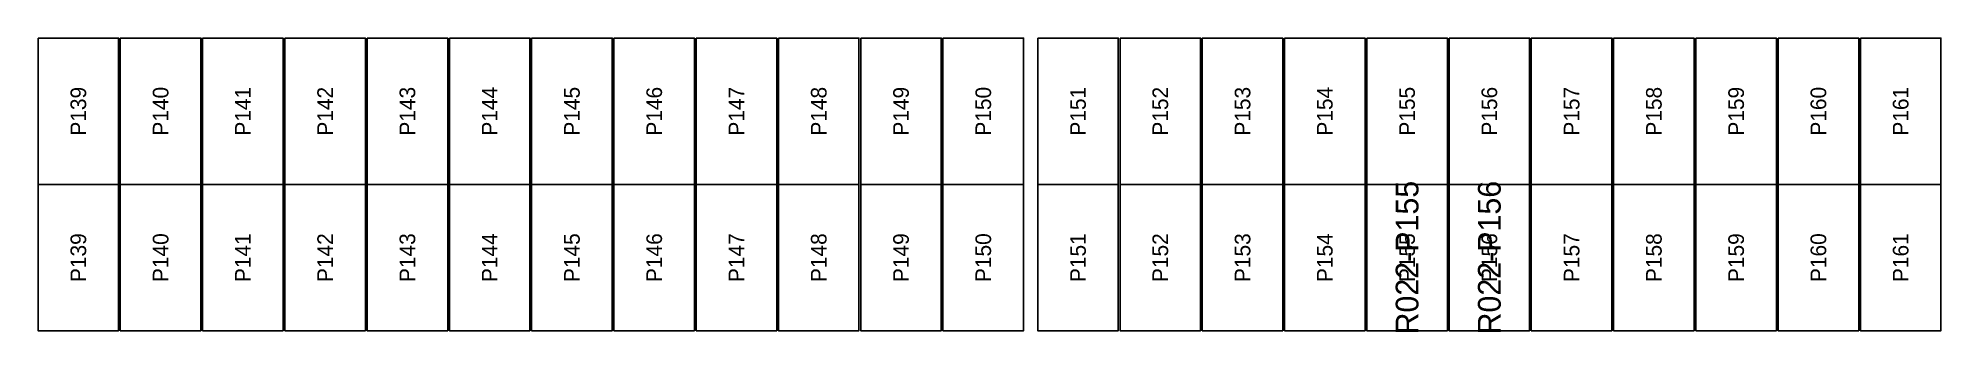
# Model space of a CAD drawing. Extents: x 296295 to 296770, y 651564 to 652121.
# Drawn here: x 296518.16 to 296544.95, y 652035.41 to 652039.55 of the extents above; entities that cross this region are included whole.
import ezdxf
from ezdxf.enums import TextEntityAlignment as Align

# ---------------------------------------------------------------- set-up
doc = ezdxf.new("R2010")
doc.units = 0

msp = doc.modelspace()

# ---------------------------------------------------------------- texts
at = {"layer": 'DEFECT_LABELS'}
for s, p in [('R022-P155', (296537.43, 652036.456)), ('R022-P156', (296538.588, 652036.456))]:
    msp.add_text(s, height=0.32, rotation=90, dxfattribs=at).set_placement(p, align=Align.MIDDLE_CENTER)
at = {"layer": 'PANEL_POSITION'}
for s, p in [('P139', (296518.726, 652038.519)), ('P140', (296519.884, 652038.519)), ('P141', (296521.042, 652038.519)), ('P142', (296522.2, 652038.519)), ('P143', (296523.358, 652038.519)), ('P144', (296524.516, 652038.519)), ('P145', (296525.674, 652038.519)), ('P146', (296526.832, 652038.519)), ('P147', (296527.99, 652038.519)), ('P148', (296529.148, 652038.519)), ('P149', (296530.306, 652038.519)), ('P150', (296531.464, 652038.519)), ('P151', (296532.798, 652038.519)), ('P152', (296533.956, 652038.519)), ('P153', (296535.114, 652038.519)), ('P154', (296536.272, 652038.519)), ('P155', (296537.43, 652038.519)), ('P156', (296538.588, 652038.519)), ('P157', (296539.746, 652038.519)), ('P158', (296540.904, 652038.519)), ('P159', (296542.062, 652038.519)), ('P160', (296543.22, 652038.519)), ('P161', (296544.378, 652038.519)), ('P139', (296518.726, 652036.456)), ('P140', (296519.884, 652036.456)), ('P141', (296521.042, 652036.456)), ('P142', (296522.2, 652036.456)), ('P143', (296523.358, 652036.456)), ('P144', (296524.516, 652036.456)), ('P145', (296525.674, 652036.456)), ('P146', (296526.832, 652036.456)), ('P147', (296527.99, 652036.456)), ('P148', (296529.148, 652036.456)), ('P149', (296530.306, 652036.456)), ('P150', (296531.464, 652036.456)), ('P151', (296532.798, 652036.456)), ('P152', (296533.956, 652036.456)), ('P153', (296535.114, 652036.456)), ('P154', (296536.272, 652036.456)), ('P155', (296537.43, 652036.456)), ('P156', (296538.588, 652036.456)), ('P157', (296539.746, 652036.456)), ('P158', (296540.904, 652036.456)), ('P159', (296542.062, 652036.456)), ('P160', (296543.22, 652036.456)), ('P161', (296544.378, 652036.456))]:
    msp.add_text(s, height=0.22, rotation=90, dxfattribs=at).set_placement(p, align=Align.MIDDLE_CENTER)

# ---------------------------------------------------------------- linework, layer by layer
at = {"layer": 'DEFECTIVE_PANELS'}
for points in [[(296536.863, 652037.488), (296537.997, 652037.488), (296537.997, 652035.425), (296536.863, 652035.425)], [(296538.021, 652037.488), (296539.155, 652037.488), (296539.155, 652035.425), (296538.021, 652035.425)]]:
    msp.add_lwpolyline(points, close=True, dxfattribs=at)
at = {"layer": 'PANELS_MASTER'}
for points in [[(296518.159, 652039.551), (296519.293, 652039.551), (296519.293, 652037.488), (296518.159, 652037.488)], [(296519.317, 652039.551), (296520.451, 652039.551), (296520.451, 652037.488), (296519.317, 652037.488)], [(296520.475, 652039.551), (296521.609, 652039.551), (296521.609, 652037.488), (296520.475, 652037.488)], [(296521.633, 652039.551), (296522.767, 652039.551), (296522.767, 652037.488), (296521.633, 652037.488)], [(296522.791, 652039.551), (296523.925, 652039.551), (296523.925, 652037.488), (296522.791, 652037.488)], [(296523.949, 652039.551), (296525.083, 652039.551), (296525.083, 652037.488), (296523.949, 652037.488)], [(296525.107, 652039.551), (296526.241, 652039.551), (296526.241, 652037.488), (296525.107, 652037.488)], [(296526.265, 652039.551), (296527.399, 652039.551), (296527.399, 652037.488), (296526.265, 652037.488)], [(296527.423, 652039.551), (296528.557, 652039.551), (296528.557, 652037.488), (296527.423, 652037.488)], [(296528.581, 652039.551), (296529.715, 652039.551), (296529.715, 652037.488), (296528.581, 652037.488)], [(296529.739, 652039.551), (296530.873, 652039.551), (296530.873, 652037.488), (296529.739, 652037.488)], [(296530.897, 652039.551), (296532.031, 652039.551), (296532.031, 652037.488), (296530.897, 652037.488)], [(296532.231, 652039.551), (296533.365, 652039.551), (296533.365, 652037.488), (296532.231, 652037.488)], [(296533.389, 652039.551), (296534.523, 652039.551), (296534.523, 652037.488), (296533.389, 652037.488)], [(296534.547, 652039.551), (296535.681, 652039.551), (296535.681, 652037.488), (296534.547, 652037.488)], [(296535.705, 652039.551), (296536.839, 652039.551), (296536.839, 652037.488), (296535.705, 652037.488)], [(296536.863, 652039.551), (296537.997, 652039.551), (296537.997, 652037.488), (296536.863, 652037.488)], [(296538.021, 652039.551), (296539.155, 652039.551), (296539.155, 652037.488), (296538.021, 652037.488)], [(296539.179, 652039.551), (296540.313, 652039.551), (296540.313, 652037.488), (296539.179, 652037.488)], [(296540.337, 652039.551), (296541.471, 652039.551), (296541.471, 652037.488), (296540.337, 652037.488)], [(296541.495, 652039.551), (296542.629, 652039.551), (296542.629, 652037.488), (296541.495, 652037.488)], [(296542.653, 652039.551), (296543.787, 652039.551), (296543.787, 652037.488), (296542.653, 652037.488)], [(296543.811, 652039.551), (296544.945, 652039.551), (296544.945, 652037.488), (296543.811, 652037.488)], [(296518.159, 652037.488), (296519.293, 652037.488), (296519.293, 652035.425), (296518.159, 652035.425)], [(296519.317, 652037.488), (296520.451, 652037.488), (296520.451, 652035.425), (296519.317, 652035.425)], [(296520.475, 652037.488), (296521.609, 652037.488), (296521.609, 652035.425), (296520.475, 652035.425)], [(296521.633, 652037.488), (296522.767, 652037.488), (296522.767, 652035.425), (296521.633, 652035.425)], [(296522.791, 652037.488), (296523.925, 652037.488), (296523.925, 652035.425), (296522.791, 652035.425)], [(296523.949, 652037.488), (296525.083, 652037.488), (296525.083, 652035.425), (296523.949, 652035.425)], [(296525.107, 652037.488), (296526.241, 652037.488), (296526.241, 652035.425), (296525.107, 652035.425)], [(296526.265, 652037.488), (296527.399, 652037.488), (296527.399, 652035.425), (296526.265, 652035.425)], [(296527.423, 652037.488), (296528.557, 652037.488), (296528.557, 652035.425), (296527.423, 652035.425)], [(296528.581, 652037.488), (296529.715, 652037.488), (296529.715, 652035.425), (296528.581, 652035.425)], [(296529.739, 652037.488), (296530.873, 652037.488), (296530.873, 652035.425), (296529.739, 652035.425)], [(296530.897, 652037.488), (296532.031, 652037.488), (296532.031, 652035.425), (296530.897, 652035.425)], [(296532.231, 652037.488), (296533.365, 652037.488), (296533.365, 652035.425), (296532.231, 652035.425)], [(296533.389, 652037.488), (296534.523, 652037.488), (296534.523, 652035.425), (296533.389, 652035.425)], [(296534.547, 652037.488), (296535.681, 652037.488), (296535.681, 652035.425), (296534.547, 652035.425)], [(296535.705, 652037.488), (296536.839, 652037.488), (296536.839, 652035.425), (296535.705, 652035.425)], [(296539.179, 652037.488), (296540.313, 652037.488), (296540.313, 652035.425), (296539.179, 652035.425)], [(296540.337, 652037.488), (296541.471, 652037.488), (296541.471, 652035.425), (296540.337, 652035.425)], [(296541.495, 652037.488), (296542.629, 652037.488), (296542.629, 652035.425), (296541.495, 652035.425)], [(296542.653, 652037.488), (296543.787, 652037.488), (296543.787, 652035.425), (296542.653, 652035.425)], [(296543.811, 652037.488), (296544.945, 652037.488), (296544.945, 652035.425), (296543.811, 652035.425)]]:
    msp.add_lwpolyline(points, close=True, dxfattribs=at)

msp.set_redraw_order([(e.dxf.handle, doc.entitydb.next_handle()) for e in msp.query("TEXT MTEXT ATTDEF DIMENSION ARC_DIMENSION")])  # texts and dimensions are drawn at this point

doc.saveas('drawing.dxf')
